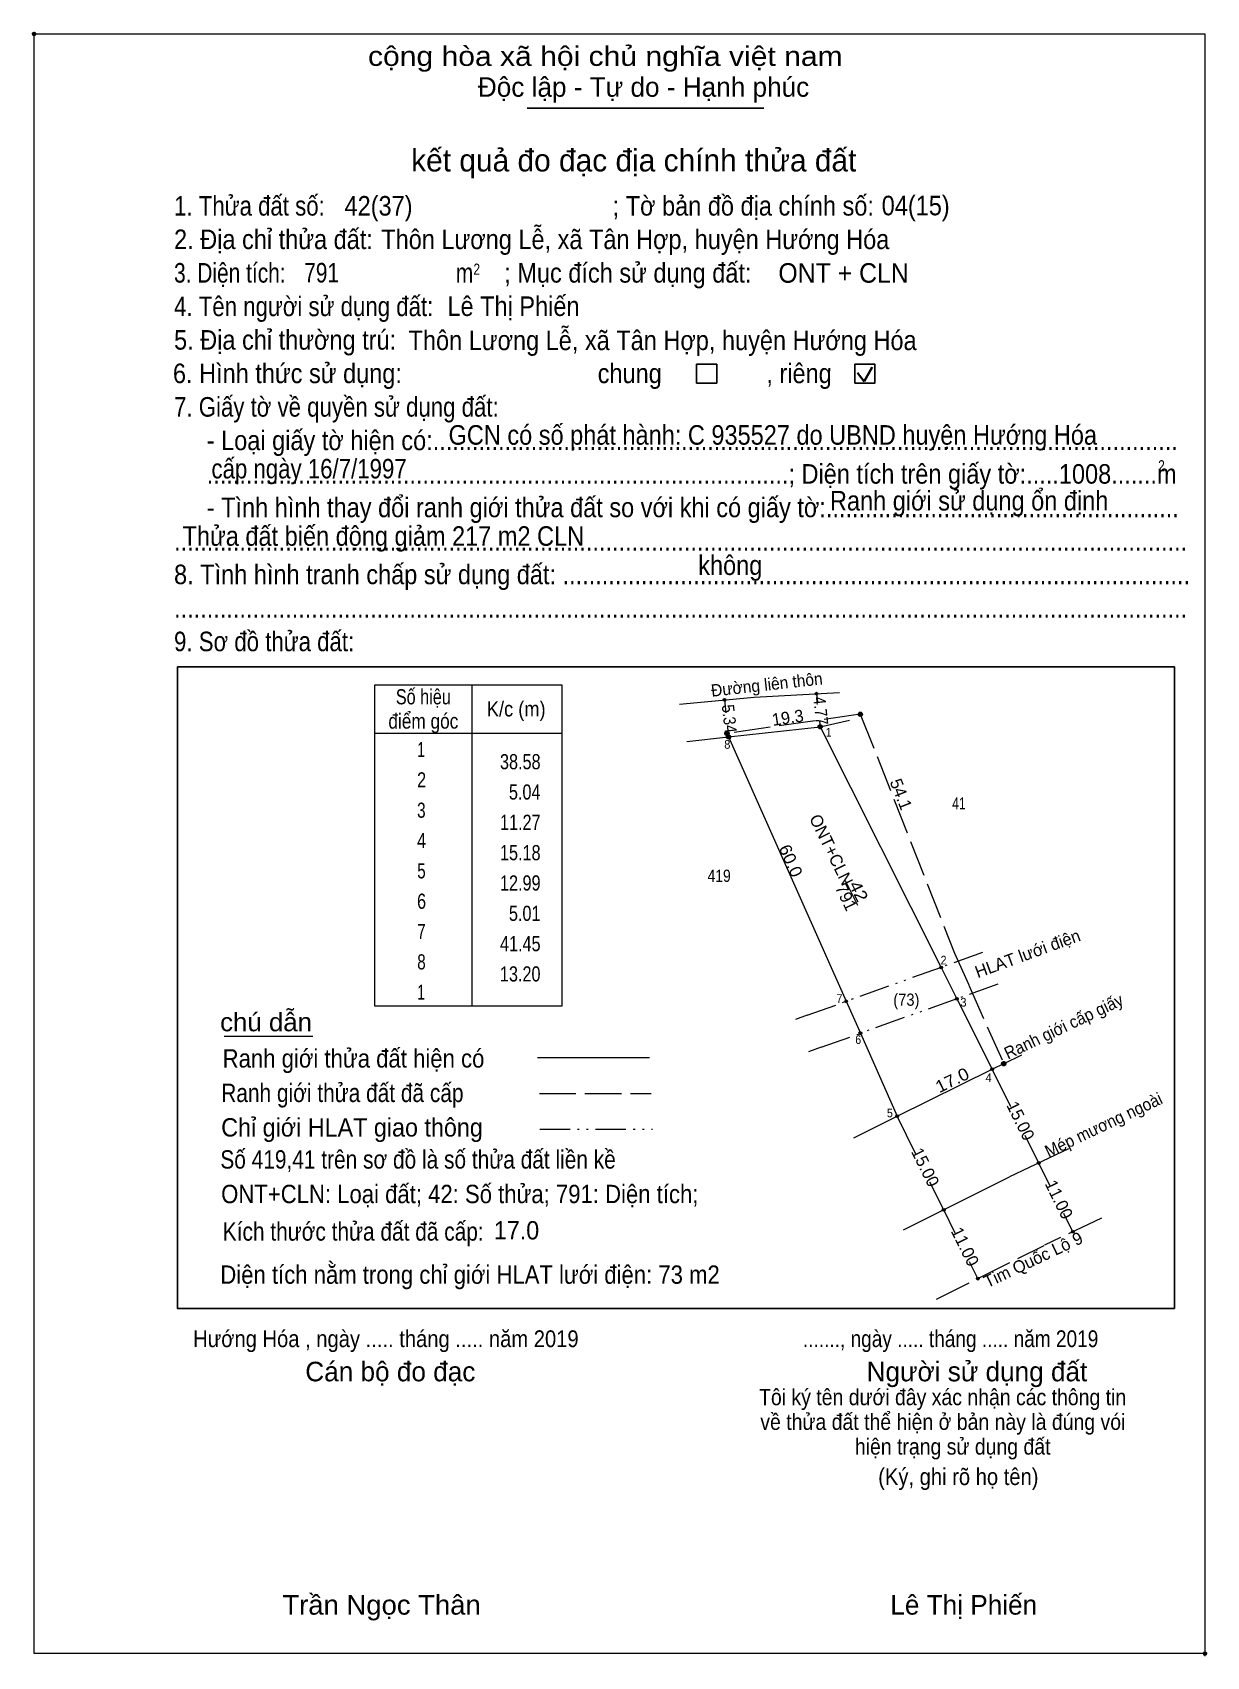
# Model space of a CAD drawing. Header units: metres. Extents: x 554069 to 554976, y 1840501 to 1840949.
# Drawn here: x 554068.9 to 554237.1, y 1840714.6 to 1840947.2 of the extents above; entities that cross this region are included whole.
import ezdxf
from ezdxf.enums import TextEntityAlignment as Align

# ---------------------------------------------------------------- set-up
doc = ezdxf.new("R2010")
doc.units = ezdxf.units.M
doc.header["$LTSCALE"] = 0.87
doc.header["$PDMODE"] = 32
doc.header["$PDSIZE"] = 0.435
for name, pattern in [('DASH_DOUBLE_DOT', [9.2, 5, -1.2, 0.3, -1.2, 0.3, -1.2]), ('LONG_DASHED', [7.5, 6, -1.5]), ('MEDIUM_DASHED', [4.5, 3, -1.5])]:
    doc.linetypes.add(name, pattern=pattern)
for name, color, linetype, lineweight in [('1', 7, 'MEDIUM_DASHED', 13), ('10', 7, 'Continuous', 13), ('17', 7, 'Continuous', 13), ('22', 7, 'LONG_DASHED', 13), ('23', 7, 'Continuous', 13), ('32', 7, 'Continuous', 13), ('6', 7, 'Continuous', 13), ('63', 7, 'Continuous', 13), ('7', 7, 'Continuous', 25)]:
    doc.layers.add(name, color=color, linetype=linetype, lineweight=lineweight)

msp = doc.modelspace()

# ---------------------------------------------------------------- texts
at = {"layer": '1'}
for s, width, p in [('41', 0.75, (554201.595, 1840835.89)), ('419', 0.85, (554167.25, 1840825.52)), ('(73)', 0.9, (554194.065, 1840807.77))]:
    msp.add_text(s, height=1.75, dxfattribs=dict(at, width=width)).set_placement(p, align=Align.CENTER)
for s, p in [('ONT+CLN', (554182.5203, 1840829.7248)), ('791', (554184.6488, 1840822.9348))]:
    msp.add_text(s, height=1.75, rotation=296.088, dxfattribs=at).set_placement(p, align=Align.CENTER)
at = {"layer": '1', "width": 1.15}
msp.add_text('42', height=1.75, rotation=296.088, dxfattribs=at).set_placement((554186.4434, 1840823.7948), align=Align.CENTER)
at = {"layer": '1'}
for s, height, width, p in [('Hướng Hóa , ngày ..... tháng ..... năm 2019', 2.4, 0.9, (554091.91, 1840758.88)), ('Trần Ngọc Thân', 2.8, 1.05, (554104.69, 1840720.56))]:
    msp.add_text(s, height=height, dxfattribs=dict(at, width=width)).set_placement(p)
msp.add_text('Lê Thị Phiến', height=2.8, dxfattribs=at).set_placement((554191.77, 1840720.56))
at = {"layer": '32'}
for s, rotation, p in [('19.3', 8.193, (554177.1953, 1840848.1876)), ('54.1', 291.535, (554192.4891, 1840837.7562))]:
    msp.add_text(s, height=1.75, rotation=rotation, dxfattribs=at).set_placement(p, align=Align.CENTER)
for s, rotation, width, p in [('60.0', 293.974, 1.05, (554176.7103, 1840828.1905)), ('17.0', 26.362, 1.1, (554201.0215, 1840796.3354))]:
    msp.add_text(s, height=1.75, rotation=rotation, dxfattribs=dict(at, width=width)).set_placement(p, align=Align.CENTER)
at = {"layer": '32', "width": 0.95}
msp.add_text('17.0', height=2.625, dxfattribs=at).set_placement((554138.225, 1840774.3), align=Align.CENTER)
at = {"layer": '6'}
for s, height, width, p in [('ONT + CLN', 2.8, 0.95, (554175.73, 1840911.34)), ('Lê Thị Phiến', 2.8, 0.9, (554128.33, 1840906.58)), ('chú dẫn', 2.633, 1.05, (554095.77, 1840804.12)), ('Ranh giới thửa đất hiện có ', 2.633, 0.9, (554096.13, 1840798.92)), ('Ranh giới thửa đất đã cấp', 2.63, 0.85, (554095.93, 1840793.98)), ('Chỉ giới HLAT giao thông', 2.63, 0.95, (554095.92, 1840789.04)), ('Số 419,41 trên sơ đồ là số thửa đất liền kề', 2.63, 0.85, (554095.8, 1840784.45)), ('ONT+CLN: Loại đất; 42: Số thửa; 791: Diện tích;', 2.63, 0.9, (554095.92, 1840779.5)), ('Kích thước thửa đất đã cấp:', 2.63, 0.85, (554096.15, 1840774.13)), ('Diện tích nằm trong chỉ giới HLAT lưới điện: 73 m2', 2.63, 0.9, (554095.8, 1840767.95))]:
    msp.add_text(s, height=height, dxfattribs=dict(at, width=width)).set_placement(p)
at = {"layer": '63'}
for s, rotation, width, p in [('Đường liên thôn', 6.35, 0.95, (554174.1682, 1840852.9233)), ('4.77', 276.261, 0.9, (554180.9321, 1840849.9354)), ('5.34', 276.34, 0.9, (554167.8482, 1840848.7866)), ('Ranh giới cấp giấy', 25.404, 0.95, (554216.9697, 1840804.0309)), ('Mép mương ngoài', 25.404, 0.95, (554222.6847, 1840789.9288))]:
    msp.add_text(s, height=1.75, rotation=rotation, dxfattribs=dict(at, width=width)).set_placement(p, align=Align.CENTER)
for s, width, p in [('Số hiệu', 0.8, (554124.875, 1840850.95)), ('K/c (m)', 0.9, (554138.18, 1840849.21)), ('điểm góc', 0.85, (554124.88, 1840847.47)), (' 1', 0.7, (554124.29, 1840843.39)), (' 2', 0.8, (554124.3, 1840839.05)), (' 3', 0.75, (554124.29, 1840834.7)), (' 4', 0.8, (554124.295, 1840830.36)), (' 5', 0.75, (554124.305, 1840826.02)), (' 6', 0.8, (554124.3, 1840821.67)), (' 7', 0.75, (554124.305, 1840817.33)), (' 8', 0.75, (554124.305, 1840812.98)), (' 1', 0.7, (554124.29, 1840808.64))]:
    msp.add_text(s, height=2.172, dxfattribs=dict(at, width=width)).set_placement(p, align=Align.CENTER)
for s, height, width, p in [(' 1', 1.25, 0.9, (554183.36, 1840846.33)), (' 8', 1.25, 0.95, (554168.86, 1840844.59)), ('38.58', 2.172, 0.8, (554141.67, 1840841.65)), ('5.04', 2.172, 0.8, (554141.66, 1840837.31)), ('11.27', 2.172, 0.8, (554141.67, 1840832.97)), ('15.18', 2.172, 0.8, (554141.67, 1840828.62)), ('12.99', 2.172, 0.8, (554141.67, 1840824.28)), ('5.01', 2.172, 0.8, (554141.66, 1840819.93)), ('41.45', 2.172, 0.8, (554141.67, 1840815.59)), (' 2', 1.25, 0.9, (554199.81, 1840813.69)), ('13.20', 2.172, 0.8, (554141.66, 1840811.25)), (' 7', 1.25, 0.95, (554184.91, 1840808.18)), (' 3', 1.25, 0.95, (554202.68, 1840807.65)), (' 6', 1.25, 0.9, (554187.59, 1840802.3)), (' 4', 1.25, 0.95, (554206.29, 1840796.85)), (' 5', 1.25, 0.9, (554192.12, 1840791.79))]:
    msp.add_text(s, height=height, dxfattribs=dict(at, width=width)).set_placement(p, align=Align.RIGHT)
for s, rotation, p in [('HLAT lưới điện', 20.023, (554211.7304, 1840814.4203)), ('15.00', 296.343, (554209.6505, 1840790.9033)), ('15.00', 296.36, (554196.0013, 1840784.2635)), ('11.00', 296.355, (554215.1511, 1840779.6534)), ('11.00', 296.355, (554201.6911, 1840772.8834)), ('Tim Quốc Lộ 9', 25.404, (554212.6047, 1840770.6042))]:
    msp.add_text(s, height=1.75, rotation=rotation, dxfattribs=at).set_placement(p, align=Align.CENTER)
at = {"layer": '7'}
for s, height, width, p in [('cộng hòa xã hội chủ nghĩa việt nam', 2.8, 1.15, (554116.95, 1840942.4)), ('1. Thửa đất số:', 2.8, 0.85, (554089.17, 1840920.96)), ('42(37)', 2.8, 0.9, (554113.59, 1840920.96)), ('; Tờ bản đồ địa chính số:', 2.8, 0.9, (554151.99, 1840920.96)), ('04(15)', 2.8, 0.9, (554190.53, 1840921)), ('2. Địa chỉ thửa đất:', 2.8, 0.9, (554089.17, 1840916.16)), ('Thôn Lương Lễ, xã Tân Hợp, huyện Hướng Hóa', 2.8, 0.9, (554118.85, 1840916.16)), ('3. Diện tích:', 2.8, 0.8, (554089.17, 1840911.36)), ('791', 2.8, 0.8, (554107.81, 1840911.38)), ('2', 1.6, 0.8, (554132.05, 1840912.48)), ('; Mục đích sử dụng đất:', 2.8, 0.9, (554136.47, 1840911.36)), ('m', 2.8, 0.8, (554129.53, 1840911.36)), ('4. Tên người sử dụng đất:', 2.8, 0.85, (554089.17, 1840906.56)), ('5. Địa chỉ thường trú:', 2.8, 0.9, (554089.17, 1840901.76)), ('Thôn Lương Lễ, xã Tân Hợp, huyện Hướng Hóa', 2.8, 0.9, (554122.76, 1840901.69)), ('6. Hình thức sử dụng:', 2.8, 0.9, (554089.01, 1840896.96)), ('chung                , riêng', 2.8, 0.9, (554149.85, 1840896.96)), ('7. Giấy tờ về quyền sử dụng đất:', 2.8, 0.85, (554089.17, 1840892.16)), ('GCN có số phát hành: C 935527 do UBND huyện Hướng Hóa', 2.8, 0.9, (554128.49, 1840888.14)), ('     - Loại giấy tờ hiện có:..................................................................................................................', 2.8, 0.9, (554089.17, 1840887.36)), ('cấp ngày 16/7/1997', 2.8, 0.85, (554094.53, 1840883.31)), ('     .........................................................................................; Diện tích trên giấy tờ:.....1008.......m', 2.8, 0.9, (554089.17, 1840882.56)), ('2', 1.6, 0.8, (554230.13, 1840884.32)), ('Ranh giới sử dụng ổn định', 2.8, 0.9, (554183.12, 1840878.72)), ('     - Tình hình thay đổi ranh giới thửa đất so với khi có giấy tờ:......................................................', 2.8, 0.9, (554089.17, 1840877.76)), ('Thửa đất biến động giảm 217 m2 CLN', 2.8, 0.9, (554090.39, 1840873.66)), ('...........................................................................................................................................................', 2.8, 0.9, (554089.17, 1840872.96)), ('không', 2.8, 0.9, (554164.25, 1840869.48)), ('8. Tình hình tranh chấp sử dụng đất: ................................................................................................', 2.8, 0.9, (554089.17, 1840868.16)), ('...........................................................................................................................................................', 2.8, 0.9, (554089.17, 1840863.36)), ('9. Sơ đồ thửa đất:', 2.8, 0.85, (554089.17, 1840858.56)), ('......., ngày ..... tháng ..... năm 2019', 2.4, 0.85, (554179.25, 1840758.88)), ('(Ký, ghi rõ họ tên)', 2.4, 0.9, (554190.03, 1840739.12))]:
    msp.add_text(s, height=height, dxfattribs=dict(at, width=width)).set_placement(p)
for s, p in [('Độc lập - Tự do - Hạnh phúc', (554132.69, 1840937.98)), ('Cán bộ đo đạc', (554107.97, 1840753.98)), ('Người sử dụng đất', (554188.37, 1840753.98))]:
    msp.add_text(s, height=2.8, dxfattribs=at).set_placement(p)
for s, height, p in [('kết quả đo đạc địa chính thửa đất', 3.2, (554155.02, 1840927.28)), ('.', 0.8002, (554236.8373, 1840714.56))]:
    msp.add_text(s, height=height, dxfattribs=at).set_placement(p, align=Align.CENTER)
at = {"layer": '7', "width": 0.9}
for s, p in [('Tôi ký tên dưới đây xác nhận các thông tin', (554199.26, 1840750.56)), ('về thửa đất thể hiện ở bản này là đúng vói', (554199.29, 1840747.02)), ('hiện trạng sử dụng đất', (554200.7, 1840743.48))]:
    msp.add_text(s, height=2.313, dxfattribs=at).set_placement(p, align=Align.CENTER)

# ---------------------------------------------------------------- hatches: boundary and pattern name
at = {"layer": '32'}
for points in [[(554187.77, 1840849.53, 1), (554187.17, 1840849.53, 1)], [(554168.67, 1840846.78, 1), (554168.07, 1840846.78, 1)], [(554168.9, 1840846.28, 1), (554168.3, 1840846.28, 1)], [(554182.02, 1840847.74, 1), (554181.42, 1840847.74, 1)], [(554208.31, 1840799.48, 1), (554207.71, 1840799.48, 1)]]:
    msp.add_hatch(color=256, dxfattribs=at).paths.add_polyline_path(points)
at = {"layer": '63'}
for points in [[(554168.21, 1840851.59, 1), (554167.81, 1840851.59, 1)], [(554181.4, 1840852.48, 1), (554181, 1840852.48, 1)], [(554181.92, 1840847.74, 1), (554181.52, 1840847.74, 1)], [(554168.8, 1840846.28, 1), (554168.4, 1840846.28, 1)], [(554199.24, 1840813.27, 1), (554198.84, 1840813.27, 1)], [(554185.64, 1840808.41, 1), (554185.24, 1840808.41, 1)], [(554201.5, 1840808.77, 1), (554201.1, 1840808.77, 1)], [(554187.68, 1840803.83, 1), (554187.28, 1840803.83, 1)], [(554206.56, 1840798.7, 1), (554206.16, 1840798.7, 1)], [(554192.96, 1840791.96, 1), (554192.56, 1840791.96, 1)], [(554213.22, 1840785.25, 1), (554212.82, 1840785.25, 1)], [(554199.61, 1840778.54, 1), (554199.21, 1840778.54, 1)], [(554218.1, 1840775.4, 1), (554217.7, 1840775.4, 1)], [(554204.49, 1840768.69, 1), (554204.09, 1840768.69, 1)]]:
    msp.add_hatch(color=256, dxfattribs=at).paths.add_polyline_path(points)

# ---------------------------------------------------------------- linework, layer by layer
at = {"layer": '10'}
for p, q in [((554161.57, 1840850.98), (554172.28, 1840852)), ((554172.28, 1840852), (554184.49, 1840852.66)), ((554172.28, 1840852), (554184.49, 1840852.66)), ((554181.72, 1840847.74), (554185.94, 1840848.66)), ((554181.72, 1840847.74), (554199.04, 1840813.27)), ((554199.04, 1840813.27), (554201.3, 1840808.77)), ((554185.44, 1840808.41), (554187.48, 1840803.83)), ((554201.3, 1840808.77), (554206.36, 1840798.7)), ((554186.55, 1840788.87), (554187.38, 1840789.29)), ((554217.3, 1840787.29), (554208.85, 1840783.28)), ((554193.67, 1840775.67), (554208.85, 1840783.28))]:
    msp.add_line(p, q, dxfattribs=at)
at = {"layer": '10', "linetype": 'DASH_DOUBLE_DOT'}
for p, q in [((554204.96, 1840815.39), (554199.04, 1840813.27)), ((554199.04, 1840813.27), (554185.44, 1840808.41)), ((554179.85, 1840806.42), (554185.44, 1840808.41)), ((554179.85, 1840806.42), (554178.2, 1840805.83)), ((554181.87, 1840801.83), (554187.48, 1840803.83)), ((554181.87, 1840801.83), (554180.05, 1840801.18))]:
    msp.add_line(p, q, dxfattribs=at)
at = {"layer": '10', "linetype": 'LONG_DASHED'}
msp.add_line((554200.97, 1840815.33), (554203.01, 1840810.75), dxfattribs=at)
at = {"layer": '10', "linetype": 'DASH_DOUBLE_DOT'}
msp.add_lwpolyline([(554207.18, 1840810.87), (554201.3, 1840808.77), (554187.48, 1840803.83)], dxfattribs=at)
at = {"layer": '10'}
msp.add_lwpolyline([(554210.55, 1840800.69), (554208.01, 1840799.48), (554206.36, 1840798.7)], dxfattribs=at)
at = {"layer": '17'}
msp.add_line((554096.33, 1840803.4), (554109.03, 1840803.4), dxfattribs=at)
at = {"layer": '22'}
for p, q in [((554222.03, 1840777.35), (554213.87, 1840773.49)), ((554198.38, 1840765.73), (554213.78, 1840773.44))]:
    msp.add_line(p, q, dxfattribs=at)
at = {"layer": '23'}
msp.add_line((554172.28, 1840852), (554184.49, 1840852.66), dxfattribs=at)
msp.add_line((554172.28, 1840852), (554184.49, 1840852.66), dxfattribs=at)
at = {"layer": '32'}
for p, q in [((554131.81, 1840853.76), (554131.81, 1840807.71)), ((554168.6, 1840846.28), (554181.72, 1840847.74)), ((554162.64, 1840845.61), (554168.6, 1840846.28)), ((554168.6, 1840846.28), (554185.44, 1840808.41)), ((554187.48, 1840803.83), (554192.76, 1840791.96))]:
    msp.add_line(p, q, dxfattribs=at)
at = {"layer": '32', "linetype": 'LONG_DASHED'}
for p, q in [((554187.47, 1840849.53), (554200.97, 1840815.32)), ((554168.37, 1840846.78), (554168.6, 1840846.28)), ((554203.01, 1840810.74), (554208.01, 1840799.48))]:
    msp.add_line(p, q, dxfattribs=at)
at = {"layer": '32'}
msp.add_lwpolyline([(554187.38, 1840789.29), (554192.76, 1840791.96), (554206.36, 1840798.7)], dxfattribs=at)
for centre in [(554187.47, 1840849.53), (554168.6, 1840846.28), (554181.72, 1840847.74)]:
    msp.add_circle(centre, 0.3, dxfattribs=at)
at = {"layer": '32', "linetype": 'LONG_DASHED'}
for centre in [(554168.37, 1840846.78), (554208.01, 1840799.48)]:
    msp.add_circle(centre, 0.3, dxfattribs=at)
at = {"layer": '6'}
msp.add_line((554141.25, 1840800.34), (554157.29, 1840800.34), dxfattribs=at)
at = {"layer": '6', "linetype": 'LONG_DASHED'}
msp.add_line((554141.5, 1840795.19), (554157.53, 1840795.19), dxfattribs=at)
at = {"layer": '63'}
for p, q in [((554168.01, 1840851.59), (554168.21, 1840849.75)), ((554181.2, 1840852.48), (554181.32, 1840851.35)), ((554168.45, 1840847.63), (554168.6, 1840846.28)), ((554181.63, 1840848.53), (554181.72, 1840847.74)), ((554185.32, 1840825.71), (554187.05, 1840822.18)), ((554209.03, 1840793.31), (554206.36, 1840798.7)), ((554195.44, 1840786.54), (554192.76, 1840791.96)), ((554213.02, 1840785.25), (554211.06, 1840789.21)), ((554214.65, 1840781.95), (554213.02, 1840785.25)), ((554199.41, 1840778.54), (554197.43, 1840782.52)), ((554201.07, 1840775.18), (554199.41, 1840778.54)), ((554217.9, 1840775.4), (554216.61, 1840778.01)), ((554204.29, 1840768.69), (554203.09, 1840771.11))]:
    msp.add_line(p, q, dxfattribs=at)
at = {"layer": '63', "linetype": 'LONG_DASHED'}
msp.add_line((554187.47, 1840849.53), (554168.37, 1840846.78), dxfattribs=at)
at = {"layer": '63', "linetype": 'DASH_DOUBLE_DOT'}
msp.add_line((554141.55, 1840790.08), (554157.7, 1840790.08), dxfattribs=at)
at = {"layer": '63'}
for points in [[(554131.81, 1840807.71), (554117.92, 1840807.71), (554117.92, 1840853.76), (554131.81, 1840853.76)], [(554131.81, 1840853.76), (554144.71, 1840853.76), (554144.71, 1840807.71), (554131.81, 1840807.71)], [(554117.92, 1840846.81), (554131.81, 1840846.81), (554144.71, 1840846.81)]]:
    msp.add_lwpolyline(points, dxfattribs=at)
for centre in [(554168.01, 1840851.59), (554181.2, 1840852.48), (554181.72, 1840847.74), (554168.6, 1840846.28), (554199.04, 1840813.27), (554185.44, 1840808.41), (554201.3, 1840808.77), (554187.48, 1840803.83), (554206.36, 1840798.7), (554192.76, 1840791.96), (554213.02, 1840785.25), (554199.41, 1840778.54), (554217.9, 1840775.4), (554204.29, 1840768.69)]:
    msp.add_circle(centre, 0.2, dxfattribs=at)
at = {"layer": '7'}
for p, q in [((554139.75, 1840936.33), (554173.67, 1840936.33)), ((554089.67, 1840856.33), (554232.47, 1840856.33)), ((554232.47, 1840856.33), (554232.47, 1840764.41))]:
    msp.add_line(p, q, dxfattribs=at)
at = {"layer": '7', "lineweight": 35}
for p, q in [((554187.06, 1840898.42), (554188.02, 1840897.18)), ((554188.02, 1840897.18), (554189.18, 1840899.25))]:
    msp.add_line(p, q, dxfattribs=at)
at = {"layer": '7', "lineweight": 13}
msp.add_lwpolyline([(554069.11, 1840946.97), (554236.84, 1840946.97), (554236.84, 1840714.97), (554069.11, 1840714.97)], close=True, dxfattribs=at)
at = {"layer": '7'}
for points in [[(554164.02, 1840899.66), (554166.91, 1840899.66), (554166.91, 1840896.97), (554164.02, 1840896.97)], [(554186.69, 1840899.66), (554189.57, 1840899.66), (554189.57, 1840896.97), (554186.69, 1840896.97)]]:
    msp.add_lwpolyline(points, close=True, dxfattribs=at)
msp.add_lwpolyline([(554232.47, 1840764.41), (554089.67, 1840764.41), (554089.67, 1840856.33)], dxfattribs=at)
for p in [(554069.11, 1840946.97), (554236.84, 1840714.97)]:
    msp.add_point(p, dxfattribs=at)

msp.set_redraw_order([(e.dxf.handle, doc.entitydb.next_handle()) for e in msp.query("TEXT MTEXT ATTDEF DIMENSION ARC_DIMENSION")])  # texts and dimensions are drawn at this point

doc.saveas('drawing.dxf')
